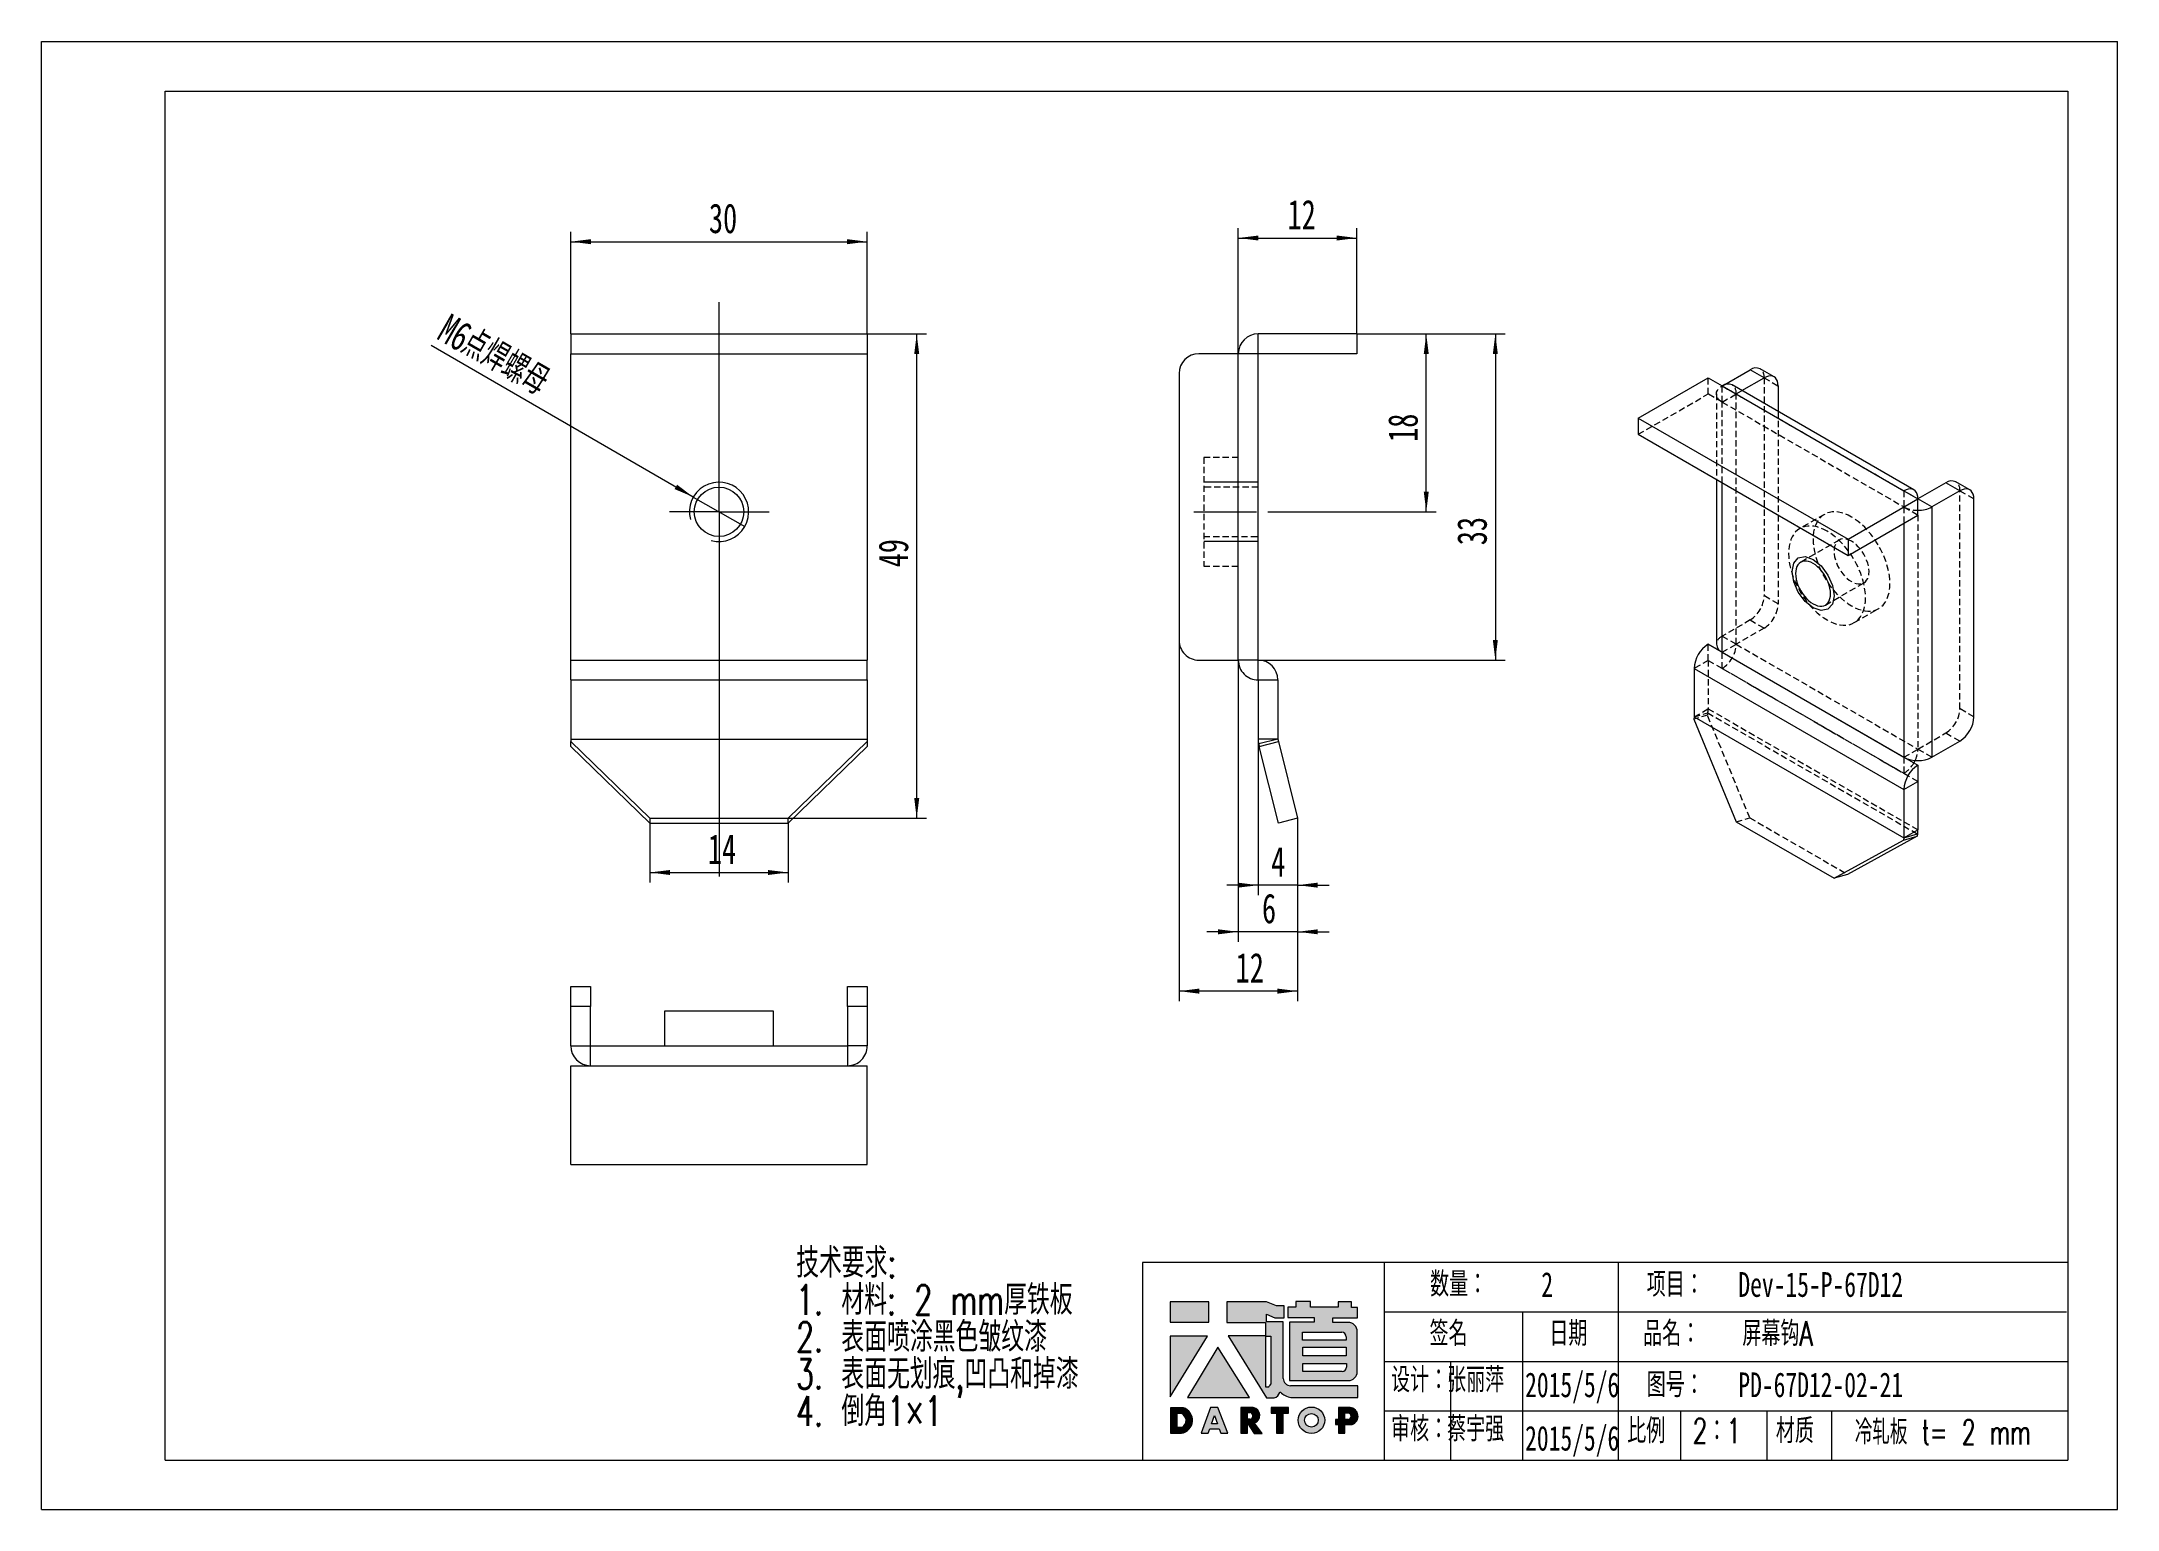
# Model space of a CAD drawing. Header units: millimetres. Extents: x 0 to 210, y 0 to 149.
import ezdxf

# ---------------------------------------------------------------- set-up
doc = ezdxf.new("R2010")
doc.units = ezdxf.units.MM
doc.header["$LTSCALE"] = 0.5
doc.linetypes.add('CENTERX2', pattern=[20.319999999999997, 12.7, -2.54, 2.54, -2.54])
doc.linetypes.add('HIDDEN', pattern=[1.905, 1.27, -0.635])
doc.layers.add('A-TITLEBLOCK', color=7, linetype='Continuous', lineweight=15)
doc.styles.add('SLDTEXTSTYLE0', font='TXT', dxfattribs={"width": 0.7, "bigfont": 'bigfont'})
doc.styles.add('SLDTEXTSTYLE1', font='TXT', dxfattribs={"width": 0.7})
doc.styles.add('SLDTEXTSTYLE2', font='TXT', dxfattribs={"width": 0.6454545454545455, "bigfont": 'bigfont'})
doc.dimstyles.new('SLDDIMSTYLE0', dxfattribs={"dimtxt": 3, "dimasz": 2.04, "dimexe": 0, "dimexo": 0.0625, "dimgap": 0.75, "dimtad": 2, "dimrnd": 1e-09, "dimzin": 12, "dimdsep": 46, "dimtxsty": 'SLDTEXTSTYLE1', "dimsah": 1, "dimcen": 0.09, "dimadec": 0, "dimazin": 3, "dimtfac": 1, "dimtofl": 0, "dimtmove": 0, "dimatfit": 3, "dimfxl": 0, "dimfrac": 2, "dimtolj": 1, "dimtzin": 12, "dimarcsym": 0})
doc.dimstyles.new('SLDDIMSTYLE1', dxfattribs={"dimtxt": 3, "dimasz": 2.04, "dimexe": 0, "dimexo": 0.0625, "dimgap": 0.75, "dimtad": 2, "dimrnd": 1e-09, "dimzin": 12, "dimdsep": 46, "dimtxsty": 'SLDTEXTSTYLE1', "dimsah": 1, "dimcen": 0.09, "dimadec": 0, "dimazin": 3, "dimtfac": 1, "dimtmove": 0, "dimatfit": 0, "dimfxl": 0, "dimfrac": 2, "dimtolj": 1, "dimtzin": 12, "dimarcsym": 0})
doc.dimstyles.new('SLDDIMSTYLE2', dxfattribs={"dimtxt": 3, "dimasz": 2.04, "dimexe": 0, "dimexo": 0.0625, "dimgap": 0.75, "dimtad": 2, "dimrnd": 1e-09, "dimzin": 12, "dimdsep": 46, "dimtxsty": 'SLDTEXTSTYLE1', "dimblk1": 'NONE', "dimsah": 1, "dimcen": 0, "dimadec": 0, "dimazin": 3, "dimtfac": 1, "dimtmove": 0, "dimatfit": 3, "dimldrblk": 'NONE', "dimfxl": 0, "dimfrac": 2, "dimtolj": 1, "dimtzin": 12, "dimarcsym": 0})

msp = doc.modelspace()

# ---------------------------------------------------------------- texts
at = {"layer": 'A-TITLEBLOCK', "char_height": 2.5, "attachment_point": 1}
for s, insert, style in [('\\M+19094\\M+197CA\\M+18146', (140.5047133509556, 24.15004776580599), 'SLDTEXTSTYLE0'), ('2', (151.7545721989348, 24.11808787927131), 'SLDTEXTSTYLE1'), ('项\\M+196DA\\M+18146', (162.4197304060644, 24.11808782106366), 'SLDTEXTSTYLE0'), ('Dev-15-P-67D12', (171.6881182420382, 24.11808787927134), 'SLDTEXTSTYLE1'), ('签\\M+196BC', (140.4461271232295, 19.15744993601274), 'SLDTEXTSTYLE0'), ('\\M+193FA\\M+18AFA', (152.5710780385207, 19.15744993601274), 'SLDTEXTSTYLE0'), ('\\M+19569\\M+196BC\\M+18146', (162.046582675791, 19.15744993601276), 'SLDTEXTSTYLE0'), ('\\M+19BA0\\M+1968B钩A', (172.0934156829388, 19.15744999422042), 'SLDTEXTSTYLE0'), ('设计\\M+18146', (136.5537332405731, 14.46966147858553), 'SLDTEXTSTYLE0'), ('张丽\\M+1E4CA', (142.22470241265, 14.46966153679319), 'SLDTEXTSTYLE0'), ('2015/5/6', (150.1154730468862, 13.96966168766745), 'SLDTEXTSTYLE1'), ('图\\M+18D86\\M+18146', (162.4197304060644, 13.96966162945979), 'SLDTEXTSTYLE0'), ('PD-67D12-02-21', (171.68464627148, 13.96966168766745), 'SLDTEXTSTYLE1'), ('审\\M+18A6A\\M+18146', (136.5537332405731, 9.502761865269978), 'SLDTEXTSTYLE0'), ('\\M+1E4EF\\M+18946强', (142.22470241265, 9.50276192347764), 'SLDTEXTSTYLE0'), ('2015/5/6', (150.1154730468863, 8.563178634040655), 'SLDTEXTSTYLE1'), ('\\M+194E4\\M+197E1', (160.4454698287293, 9.313178465936925), 'SLDTEXTSTYLE0'), ('2\\M+181461', (167.0560236587599, 9.313178524144563), 'SLDTEXTSTYLE0'), ('\\M+18DDE质', (175.4818427303991, 9.313178465936922), 'SLDTEXTSTYLE0'), ('\\M+197E2轧\\M+194C2 t= 2 mm', (183.4655046574435, 9.180359925307116), 'SLDTEXTSTYLE2')]:
    msp.add_mtext(s, dxfattribs=dict(at, insert=insert, style=style))

# ---------------------------------------------------------------- blocks, each defined once
blk = doc.blocks.new('块1')
at = {"linetype": 'Continuous'}
for color, points in [(12, [(3.864911384253101, 11.24338869249128), (3.864911384253101, 13.2805911204909), (-0.03430541103638385, 13.2805911204909), (-0.03430541103638385, 11.24338869249128)]), (12, [(-0.02385985326791573, 3.673651004401711), (3.739381434596872, 9.818017242690932), (-0.02385985326791573, 9.818017242690932)]), (12, [(7.970382133446837, 3.632722141401579), (4.782562804873742, 8.702983344207029), (1.706254387914912, 3.632722141401579)]), (8, [(11.94784898502452, 2.031856293554283), (11.94784898502452, 2.595302375570735), (10.16761439181468, 2.595302375570735), (10.16761439181468, 2.030507862020247), (10.7230615122623, 2.030507862020247), (10.7230615122623, -0.004751238172960405), (11.38809536261659, -0.004751238172960405), (11.38809536261659, 2.031856293554283)])]:
    blk.add_hatch(color=color, dxfattribs=at).paths.add_polyline_path(points, flags=0)
h = blk.add_hatch(color=12, dxfattribs=at)
edge = h.paths.add_edge_path(flags=0)
edge.add_line((9.691974998447762, 11.28031192064697), (9.691974998447762, 12.04249301475527))
edge.add_line((9.691974998447762, 12.04249301475527), (10.55254236165795, 11.67072250918039))
edge.add_line((10.55254236165795, 11.67072250918039), (11.48293003269457, 11.67072250918039))
edge.add_line((11.48293003269457, 11.67072250918039), (11.48293003269457, 12.90211811699663))
edge.add_line((11.48293003269457, 12.90211811699663), (10.71536478549415, 12.90211811699663))
edge.add_line((10.71536478549415, 12.90211811699663), (9.715248434288227, 13.29708957688752))
edge.add_line((9.715248434288227, 13.29708957688752), (5.707361186248012, 13.29708957688752))
edge.add_line((5.707361186248012, 13.29708957688752), (5.707361186248012, 11.21451639378658))
edge.add_line((5.707361186248012, 11.21451639378658), (9.606944492321302, 11.21451639378658))
edge.add_line((9.606944492321302, 11.21451639378658), (9.606944492321302, 11.17239773826479))
edge.add_line((9.606944492321302, 11.17239773826479), (9.606944492321302, 9.841337176259287))
edge.add_line((9.606944492321302, 9.841337176259287), (5.825469292186026, 9.841337176259287))
edge.add_line((5.825469292186026, 9.841337176259287), (9.714973551250784, 3.581838680902813))
edge.add_line((9.714973551250784, 3.581838680902812), (10.48517496258944, 3.581838680902812))
edge.add_arc((10.31522661732545, 4.31907379161716), 0.7565699230923236, 282.9811251691751, 345.4172256101924)
edge.add_line((11.04742357209487, 4.128585818363423), (11.04742357209485, 4.157420646706384))
edge.add_line((11.04742357209485, 4.157420646706384), (11.11534877676687, 4.157420646706384))
edge.add_arc((12.5686266559718, 5.701533391065622), 2.120448245413953, 226.7357971412295, 259.3209385163939)
edge.add_line((12.17569166934852, 3.617810075035764), (18.93436952156749, 3.617810075035741))
edge.add_line((18.93436952156749, 3.617810075035741), (18.93436952156749, 4.804945400769148))
edge.add_line((18.93436952156749, 4.804945400769148), (12.14690706102231, 4.804945400769217))
edge.add_arc((12.14690706101288, 5.544240398909942), 0.73929499814069, 180.0000000007004, 270.0000000007314, ccw=False)
edge.add_line((11.40761206287219, 5.544240398900905), (11.40761206287222, 11.28031192064697))
edge.add_line((11.40761206287222, 11.28031192064697), (9.691974998447762, 11.28031192064697))
edge = h.paths.add_edge_path(flags=0)
edge.add_line((9.854613601073483, 4.661059824254042), (9.644511849537325, 4.661059824254042))
edge.add_line((9.644511849537325, 4.661059824254042), (9.646252775885408, 9.814725483353753))
edge.add_line((9.646252775885408, 9.814725483353753), (10.14177538027511, 9.814646163856658))
edge.add_line((10.14177538027511, 9.814646163856658), (10.14177538027511, 4.956400355861728))
edge.add_arc((9.174553373631573, 5.609562428599832), 1.167107151635652, 305.6398792732127, 325.968963113898, ccw=False)
h = blk.add_hatch(color=12, dxfattribs=at)
edge = h.paths.add_edge_path(flags=0)
edge.add_line((18.92273280360576, 11.67135706519118), (18.92273280360576, 12.72971717953349))
edge.add_line((18.92273280360576, 12.72971717953349), (18.32138020505463, 12.72971717953349))
edge.add_line((18.32138020505463, 12.72971717953349), (18.32138020505463, 13.30176942750185))
edge.add_line((18.32138020505463, 13.30176942750185), (16.9468730696456, 13.30176942750185))
edge.add_line((16.9468730696456, 13.30176942750185), (16.9468730696456, 12.75831185998254))
edge.add_line((16.9468730696456, 12.75831185998254), (14.14068311369998, 12.75831185998254))
edge.add_line((14.14068311369998, 12.75831185998254), (14.14068311369998, 13.33036410794854))
edge.add_line((14.14068311369998, 13.33036410794854), (12.67097479750951, 13.33036410794854))
edge.add_line((12.67097479750951, 13.33036410794854), (12.67097479750951, 12.74772270647952))
edge.add_line((12.67097479750951, 12.74772270647952), (11.85887848785727, 12.74772270647952))
edge.add_line((11.85887848785727, 12.74772270647952), (11.85887848785727, 11.69313026847669))
edge.add_line((11.85887848785727, 11.69313026847669), (14.53880547253769, 11.69313026847669))
edge.add_line((14.53880547253769, 11.69313026847669), (14.53880547253769, 11.22669193733156))
edge.add_line((14.53880547253769, 11.22669193733156), (12.04158412272832, 11.22669193733156))
edge.add_line((12.04158412272832, 11.22669193733156), (12.04158412272832, 5.321275698636857))
edge.add_line((12.04158412272832, 5.321275698636857), (17.96993458560694, 5.321275698636857))
edge.add_arc((17.9699345856161, 6.245394446291773), 0.9241187476549413, 269.9999999994329, 359.9999999994308)
edge.add_line((18.89405333327104, 6.245394446282578), (18.89405333327107, 10.28956479136439))
edge.add_arc((17.96993458561152, 10.28956479135983), 0.9241187476595556, 2.828264897405108e-10, 90.00000000028393)
edge.add_line((17.96993458560694, 11.21368353901939), (16.40278778403414, 11.2136835390194))
edge.add_line((16.40278778403414, 11.2136835390194), (16.40278778403414, 11.67135706519118))
edge.add_line((16.40278778403414, 11.67135706519118), (18.92273280360576, 11.67135706519118))
h.paths.add_polyline_path([(13.36752857684512, 7.838400773096745), (13.36752857684512, 8.69651880479648), (17.74861544918635, 8.69651880479648), (17.74861544918635, 7.838400773096745)], flags=0)
edge = h.paths.add_edge_path(flags=0)
edge.add_line((13.33884910658065, 10.21255244531596), (17.31523554557823, 10.21255244531596))
edge.add_arc((17.31523554556227, 9.750493071507822), 0.462059373808164, -1.9737740331038367e-09, 89.99999999802071, ccw=False)
edge.add_line((17.77729491937047, 9.750493071491912), (17.77729491937047, 9.411623774518649))
edge.add_line((17.77729491937047, 9.411623774518649), (13.33884910658065, 9.411623774518649))
edge.add_line((13.33884910658065, 9.411623774518649), (13.33884910658065, 10.21255244531596))
edge = h.paths.add_edge_path(flags=0)
edge.add_line((13.36752857684512, 6.236583091226654), (13.36752857684512, 7.066106442486452))
edge.add_line((13.36752857684512, 7.066106442486452), (17.80588276197559, 7.066106442486452))
edge.add_line((17.80588276197559, 7.066106442486452), (17.80588276197559, 6.698642465049212))
edge.add_arc((17.34382338816462, 6.698642465037589), 0.4620593738109521, -89.99999999855493, 1.440412233932875e-09, ccw=False)
edge.add_line((17.34382338817628, 6.236583091226637), (13.36752857684512, 6.236583091226654))
h = blk.add_hatch(color=8, dxfattribs=at)
edge = h.paths.add_edge_path(flags=0)
edge.add_arc((0.8907678533005282, 1.318337713897282), 1.330525839164979, 278.6604405932824, 432.3203452583787)
edge.add_line((1.294841578082462, 2.586021993844982), (0.003811712337375983, 2.586021993844982))
edge.add_line((0.003811712337375983, 2.586021993844982), (0.003811712337375983, 0.002982413269962958))
edge.add_line((0.003811712337375983, 0.002982413269962854), (1.091116154509436, 0.002982413269962854))
edge = h.paths.add_edge_path(flags=0)
edge.add_line((0.6588581432642183, 2.020354965782483), (1.060432201349049, 2.020354965782483))
edge.add_arc((0.7884197118354085, 1.284309647558925), 0.7846996272015349, -65.78573481728489, 69.71773257233048, ccw=False)
edge.add_line((1.110264354720975, 0.5686494413324706), (0.6588581432642183, 0.5686494413324706))
edge.add_line((0.6588581432642183, 0.5686494413324706), (0.6588581432642183, 2.020354965782483))
h = blk.add_hatch(color=8, dxfattribs=at)
h.paths.add_polyline_path([(5.786894030310964, -0.005385794184611415), (4.792275341108183, 2.607279620361488), (4.055497001353381, 2.607279620361488), (3.107974950352449, 0.0002062307009149631), (3.805903145190165, 0.0002062307009149631), (3.970099984457549, 0.462242329487615), (4.915606226069625, 0.462242329487615), (5.083376545671149, -0.005385794184611415)], flags=0)
h.paths.add_polyline_path([(4.14914051132817, 0.9602498223888367), (4.436668235474562, 1.779461638394841), (4.734916400664313, 0.9602498223888367)], flags=0)
h = blk.add_hatch(color=8, dxfattribs=at)
edge = h.paths.add_edge_path(flags=0)
edge.add_arc((8.19065512553169, 1.799331173623158), 0.8266266239124772, 290.6073250211866, 437.2124199352527)
edge.add_line((8.373618273928104, 2.605455271817605), (7.103858969669615, 2.605455271817605))
edge.add_line((7.103858969669615, 2.605455271817605), (7.103858969669615, -0.00122152033473899))
edge.add_line((7.103858969669615, -0.001221520334738869), (7.774848620576092, -0.001221520334738869))
edge.add_line((7.774848620576092, -0.001221520334738869), (7.774848620576092, 1.032152950896504))
edge.add_line((7.774848620576092, 1.032152950896504), (8.464530322422005, -0.01054156181724575))
edge.add_line((8.464530322422005, -0.0105415618172457), (9.275343844151823, -0.0105415618172457))
edge.add_line((9.275343844151823, -0.0105415618172457), (8.481595720545107, 1.025596629005832))
edge = h.paths.add_edge_path(flags=0)
edge.add_arc((7.98797465198628, 1.760742235935877), 0.3511384235190945, -77.47302943994771, 76.71957553051169, ccw=False)
edge.add_line((8.064136280020952, 1.417963008317599), (7.768709564700494, 1.417963008317597))
edge.add_line((7.768709564700494, 1.417963008317597), (7.768709564700494, 2.102490310031068))
edge.add_line((7.768709564700494, 2.102490310031068), (8.068637197964579, 2.102490310031068))
h = blk.add_hatch(color=8, dxfattribs=at)
edge = h.paths.add_edge_path(flags=0)
edge.add_arc((14.25393495162486, 1.311476576962944), 1.338318296392606, 0, 360)
edge = h.paths.add_edge_path(flags=0)
edge.add_arc((14.25393495162486, 1.311476576962944), 0.6875414427692794, 0, 360)
h = blk.add_hatch(color=8, dxfattribs=at)
edge = h.paths.add_edge_path(flags=0)
edge.add_arc((18.08673706313665, 1.723667524713854), 0.8786258111376346, 288.8958684179252, 445.2442177897109)
edge.add_line((18.15958285641788, 2.599268350660529), (18.12117367946142, 2.599268350660529))
edge.add_line((18.12117367946142, 2.599268350660529), (16.98920506732323, 2.599268350660529))
edge.add_line((16.98920506732323, 2.599268350660529), (16.98920506732323, 1.382745149460132))
edge.add_line((16.98920506732323, 1.382745149460132), (16.68884946503463, 1.382745149460132))
edge.add_line((16.68884946503463, 1.382745149460132), (16.68884946503463, 0.8889415901437063))
edge.add_line((16.68884946503463, 0.8889415901437063), (16.9843487992099, 0.8889415901437063))
edge.add_line((16.9843487992099, 0.8889415901437063), (16.9843487992099, 0.003339351019693071))
edge.add_line((16.9843487992099, 0.003339351019693122), (17.64516777525268, 0.003339351019693122))
edge.add_line((17.64516777525268, 0.003339351019693122), (17.64516777525268, 0.8923919884871968))
edge.add_line((17.64516777525268, 0.8923919884871968), (18.37127932514415, 0.8923919884871968))
edge = h.paths.add_edge_path(flags=0)
edge.add_arc((17.90600297303263, 1.731202188104179), 0.351531887461637, -79.01085638112971, 72.55127628001378, ccw=False)
edge.add_line((17.97301303377721, 1.386116228289312), (17.63536361136639, 1.386116228289306))
edge.add_line((17.63536361136639, 1.386116228289306), (17.63536361136639, 2.066558575653326))
edge.add_line((17.63536361136639, 2.066558575653326), (18.0114105687377, 2.066558575653326))
at = {"layer": 'A-TITLEBLOCK'}
for p, q in [((3.864911384253101, 13.2805911204909), (-0.03430541103638385, 13.2805911204909)), ((-0.03430541103638385, 13.2805911204909), (-0.03430541103638385, 11.24338869249128)), ((3.864911384253101, 11.24338869249128), (3.864911384253101, 13.2805911204909)), ((9.715248434288227, 13.29708957688752), (5.707361186248012, 13.29708957688752)), ((5.707361186248012, 13.29708957688752), (5.707361186248012, 11.21451639378658)), ((10.71536478549415, 12.90211811699663), (9.715248434288227, 13.29708957688752)), ((11.48293003269457, 12.90211811699663), (10.71536478549415, 12.90211811699663)), ((11.48293003269457, 11.67072250918039), (11.48293003269457, 12.90211811699663)), ((12.67097479750951, 12.74772270647952), (11.85887848785727, 12.74772270647952)), ((11.85887848785727, 12.74772270647952), (11.85887848785727, 11.69313026847669)), ((14.14068311369998, 13.33036410794854), (12.67097479750951, 13.33036410794854)), ((12.67097479750951, 13.33036410794854), (12.67097479750951, 12.74772270647952)), ((14.14068311369998, 12.75831185998254), (14.14068311369998, 13.33036410794854)), ((16.9468730696456, 12.75831185998254), (14.14068311369998, 12.75831185998254)), ((18.32138020505463, 13.30176942750185), (16.9468730696456, 13.30176942750185)), ((16.9468730696456, 13.30176942750185), (16.9468730696456, 12.75831185998254)), ((18.32138020505463, 12.72971717953349), (18.32138020505463, 13.30176942750185)), ((18.92273280360576, 12.72971717953349), (18.32138020505463, 12.72971717953349)), ((18.92273280360576, 11.67135706519118), (18.92273280360576, 12.72971717953349)), ((-0.03430541103638385, 11.24338869249128), (3.864911384253101, 11.24338869249128)), ((5.707361186248012, 11.21451639378658), (9.606944492321302, 11.21451639378658)), ((9.606944492321302, 11.21451639378658), (9.606944492321302, 11.17239773826479)), ((9.606944492321302, 11.17239773826479), (9.606944492321302, 9.841337176259287)), ((9.691974998447762, 12.04249301475527), (10.55254236165795, 11.67072250918039)), ((9.691974998447762, 11.28031192064697), (9.691974998447762, 12.04249301475527)), ((11.40761206287222, 11.28031192064697), (9.691974998447762, 11.28031192064697)), ((10.55254236165795, 11.67072250918039), (11.48293003269457, 11.67072250918039)), ((11.40761206287222, 5.544240398900905), (11.40761206287222, 11.28031192064697)), ((11.85887848785727, 11.69313026847669), (14.53880547253769, 11.69313026847669)), ((14.53880547253769, 11.22669193733156), (12.04158412272832, 11.22669193733156)), ((12.04158412272832, 11.22669193733156), (12.04158412272832, 5.321275698636857)), ((14.53880547253769, 11.69313026847669), (14.53880547253769, 11.22669193733156)), ((16.40278778403414, 11.2136835390194), (16.40278778403414, 11.67135706519118)), ((16.40278778403414, 11.67135706519118), (18.92273280360576, 11.67135706519118)), ((17.96993458560694, 11.2136835390194), (16.40278778403414, 11.2136835390194)), ((3.739381434596872, 9.818017242690932), (-0.02385985326791573, 9.818017242690932)), ((-0.02385985326791573, 9.818017242690932), (-0.02385985326791573, 3.673651004401711)), ((-0.02385985326791573, 3.673651004401711), (3.739381434596872, 9.818017242690932)), ((4.782562804873742, 8.702983344207029), (1.706254387914912, 3.632722141401579)), ((7.970382133446837, 3.632722141401579), (4.782562804873742, 8.702983344207029)), ((9.606944492321302, 9.841337176259287), (5.825469292186026, 9.841337176259287)), ((5.825469292186026, 9.841337176259287), (9.714973551250784, 3.581838680902812)), ((9.644511849537325, 4.661059824254042), (9.646252775885408, 9.814725483353753)), ((9.646252775885408, 9.814725483353753), (10.14177538027511, 9.814646163856658)), ((10.14177538027511, 9.814646163856658), (10.14177538027511, 4.956400355861728)), ((13.33884910658065, 9.411623774518649), (13.33884910658065, 10.21255244531596)), ((13.33884910658065, 10.21255244531596), (17.31523554557823, 10.21255244531596)), ((17.77729491937047, 9.411623774518649), (13.33884910658065, 9.411623774518649)), ((13.36752857684512, 7.838400773096745), (13.36752857684512, 8.69651880479648)), ((13.36752857684512, 8.69651880479648), (17.74861544918635, 8.69651880479648)), ((17.74861544918635, 8.69651880479648), (17.74861544918635, 7.838400773096745)), ((17.77729491937047, 9.750493071491912), (17.77729491937047, 9.411623774518649)), ((18.89405333327107, 6.245394446282578), (18.89405333327107, 10.28956479136439)), ((17.74861544918635, 7.838400773096745), (13.36752857684512, 7.838400773096745)), ((13.36752857684512, 6.236583091226654), (13.36752857684512, 7.066106442486452)), ((13.36752857684512, 7.066106442486452), (17.80588276197559, 7.066106442486452)), ((17.80588276197559, 7.066106442486452), (17.80588276197559, 6.698642465049212)), ((9.854613601073483, 4.661059824254042), (9.644511849537325, 4.661059824254042)), ((12.04158412272832, 5.321275698636857), (17.96993458560694, 5.321275698636857)), ((18.93436952156749, 4.804945400769148), (12.14690706102231, 4.804945400769217)), ((17.34382338817628, 6.236583091226654), (13.36752857684512, 6.236583091226654)), ((18.93436952156749, 3.617810075035741), (18.93436952156749, 4.804945400769148)), ((1.294841578082462, 2.586021993844982), (0.003811712337375983, 2.586021993844982)), ((0.003811712337375983, 2.586021993844982), (0.003811712337375983, 0.002982413269962854)), ((1.706254387914912, 3.632722141401579), (7.970382133446837, 3.632722141401579)), ((4.055497001353381, 2.607279620361488), (3.107974950352449, 0.0002062307009149631)), ((4.792275341108183, 2.607279620361488), (4.055497001353381, 2.607279620361488)), ((5.786894030310964, -0.005385794184611415), (4.792275341108183, 2.607279620361488)), ((8.373618273928104, 2.605455271817605), (7.103858969669615, 2.605455271817605)), ((7.103858969669615, 2.605455271817605), (7.103858969669615, -0.001221520334738869)), ((7.768709564700494, 1.417963008317597), (7.768709564700494, 2.102490310031068)), ((7.768709564700494, 2.102490310031068), (8.068637197964579, 2.102490310031068)), ((9.714973551250784, 3.581838680902812), (10.48517496258944, 3.581838680902812)), ((11.94784898502452, 2.595302375570735), (10.16761439181468, 2.595302375570735)), ((10.16761439181468, 2.595302375570735), (10.16761439181468, 2.030507862020247)), ((11.04742357209485, 4.12858581836343), (11.04742357209485, 4.157420646706384)), ((11.04742357209485, 4.157420646706384), (11.11534877676687, 4.157420646706384)), ((11.94784898502452, 2.031856293554283), (11.94784898502452, 2.595302375570735)), ((12.17569166934851, 3.617810075035741), (18.93436952156749, 3.617810075035741)), ((18.12117367946142, 2.599268350660529), (16.98920506732323, 2.599268350660529)), ((16.98920506732323, 2.599268350660529), (16.98920506732323, 1.382745149460132)), ((18.15958285641788, 2.599268350660529), (18.12117367946142, 2.599268350660529)), ((0.003811712337375983, 0.002982413269962854), (1.091116154509436, 0.002982413269962854)), ((0.6588581432642183, 0.5686494413324706), (0.6588581432642183, 2.020354965782483)), ((0.6588581432642183, 2.020354965782483), (1.060432201349049, 2.020354965782483)), ((1.110264354720975, 0.5686494413324706), (0.6588581432642183, 0.5686494413324706)), ((3.107974950352449, 0.0002062307009149631), (3.805903145190165, 0.0002062307009149631)), ((3.805903145190165, 0.0002062307009149631), (3.970099984457549, 0.462242329487615)), ((3.970099984457549, 0.462242329487615), (4.915606226069625, 0.462242329487615)), ((4.14914051132817, 0.9602498223888367), (4.436668235474562, 1.779461638394841)), ((4.734916400664313, 0.9602498223888367), (4.14914051132817, 0.9602498223888367)), ((4.436668235474562, 1.779461638394841), (4.734916400664313, 0.9602498223888367)), ((4.915606226069625, 0.462242329487615), (5.083376545671149, -0.005385794184611415)), ((8.064136280020952, 1.417963008317597), (7.768709564700494, 1.417963008317597)), ((7.774848620576092, -0.001221520334738869), (7.774848620576092, 1.032152950896504)), ((7.774848620576092, 1.032152950896504), (8.464530322422005, -0.0105415618172457)), ((9.275343844151823, -0.0105415618172457), (8.481595720545107, 1.025596629005832)), ((10.16761439181468, 2.030507862020247), (10.7230615122623, 2.030507862020247)), ((10.7230615122623, 2.030507862020247), (10.7230615122623, -0.004751238172960405)), ((11.38809536261659, -0.004751238172960405), (11.38809536261659, 2.031856293554283)), ((11.38809536261659, 2.031856293554283), (11.94784898502452, 2.031856293554283)), ((16.98920506732323, 1.382745149460132), (16.68884946503463, 1.382745149460132)), ((16.68884946503463, 1.382745149460132), (16.68884946503463, 0.8889415901437063)), ((16.68884946503463, 0.8889415901437063), (16.9843487992099, 0.8889415901437063)), ((16.9843487992099, 0.8889415901437063), (16.9843487992099, 0.003339351019693122)), ((16.9843487992099, 0.003339351019693122), (17.64516777525268, 0.003339351019693122)), ((17.63536361136639, 1.386116228289306), (17.63536361136639, 2.066558575653326)), ((17.63536361136639, 2.066558575653326), (18.0114105687377, 2.066558575653326)), ((17.97301303377721, 1.386116228289306), (17.63536361136639, 1.386116228289306)), ((17.64516777525268, 0.003339351019693122), (17.64516777525268, 0.8923919884871968)), ((17.64516777525268, 0.8923919884871968), (18.37127932514415, 0.8923919884871968)), ((5.083376545671149, -0.005385794184611415), (5.786894030310964, -0.005385794184611415)), ((7.103858969669615, -0.001221520334738869), (7.774848620576092, -0.001221520334738869)), ((8.464530322422005, -0.0105415618172457), (9.275343844151823, -0.0105415618172457)), ((10.7230615122623, -0.004751238172960405), (11.38809536261659, -0.004751238172960405))]:
    blk.add_line(p, q, dxfattribs=at)
for radius in [1.338318296392606, 0.6875414427692803]:
    blk.add_circle((14.25393495162486, 1.311476576962944), radius, dxfattribs=at)
for centre, radius, start, end in [((17.96993458561152, 10.28956479135983), 0.9241187476595645, 2.828264897405108e-10, 90.00000000028393), ((17.31523554556227, 9.750493071507822), 0.4620593738081915, 359.9999999980279, 89.99999999802154), ((17.34382338816462, 6.698642465037589), 0.4620593738109697, 270.0000000014467, 1.44122564053541e-09), ((9.174553373631573, 5.609562428599832), 1.167107151635653, 305.6398792732136, 325.9689631138988), ((12.14690706101288, 5.544240398909942), 0.7392949981407249, 180.0000000007012, 270.0000000007323), ((17.9699345856161, 6.245394446291773), 0.9241187476549655, 269.9999999994329, 359.9999999994308), ((0.8907678533005282, 1.318337713897282), 1.330525839164982, 278.6604405932824, 72.32034525837781), ((7.98797465198628, 1.760742235935877), 0.3511384235190965, 282.5269705600539, 76.71957553051254), ((8.19065512553169, 1.799331173623158), 0.8266266239124779, 290.6073250211866, 77.21241993525202), ((10.31522661732545, 4.31907379161716), 0.7565699230923493, 282.9811251691751, 345.4172256101924), ((12.5686266559718, 5.701533391065622), 2.120448245413977, 226.7357971412295, 259.3209385163939), ((18.08673706313665, 1.723667524713854), 0.8786258111376386, 288.8958684179252, 85.24421778971008), ((0.7884197118354085, 1.284309647558925), 0.7846996272015353, 294.2142651827166, 69.71773257233134), ((17.90600297303263, 1.731202188104179), 0.3515318874616424, 280.9891436188718, 72.55127628001459)]:
    blk.add_arc(centre, radius, start, end, dxfattribs=at)
blk = doc.blocks.new('SW_NOTE_0')
at = {"layer": 'A-TITLEBLOCK', "color": 0, "char_height": 3, "attachment_point": 1, "style": 'SLDTEXTSTYLE0'}
for s, insert in [('\\M+18B5A术\\M+19776\\M+18B81:', (0, 3.867203219315895)), ('1. \\M+18DDE\\M+197BF: 2 mm\\M+18CFA铁\\M+194C2', (0, 0.1172033031349266)), ('2. \\M+1955C\\M+196CA喷涂\\M+1FC4B\\M+19046皱纹\\M+18EBD', (0, -3.632796613046042)), ('3. \\M+1955C\\M+196CA\\M+19DD9划\\M+18DAD,\\M+1899A\\M+193CA\\M+19861\\M+19D7B\\M+18EBD', (0, -7.38279652922701)), ('4. \\M+1937C\\M+18A701\\M+1817E1', (0, -11.13279644540798))]:
    blk.add_mtext(s, dxfattribs=dict(at, insert=insert))
blk = doc.blocks.new('_D')
at = {"layer": 'A-TITLEBLOCK'}
for p, q in [((121.1052843176097, 117.0300792413537), (121.1052843176097, 129.7291534742687)), ((121.1052843176097, 128.7291534742687), (133.1052843176097, 128.7291534742687)), ((133.1052843176097, 119.0300792413537), (133.1052843176097, 129.7291534742687))]:
    blk.add_line(p, q, dxfattribs=at)
for points in [[(121.1052843176097, 128.7291534742687), (123.1452843176097, 128.4751534742687), (123.1452843176097, 128.9831534742687)], [(133.1052843176097, 128.7291534742687), (131.0652843176097, 128.9831534742687), (131.0652843176097, 128.4751534742687)]]:
    blk.add_solid(points, dxfattribs=at)
at = {"layer": 'A-TITLEBLOCK', "insert": (126.0854826779418, 132.5963567517923), "char_height": 3, "attachment_point": 1, "style": 'SLDTEXTSTYLE1'}
blk.add_mtext('12', dxfattribs=at)
blk = doc.blocks.new('_D_1')
at = {"layer": 'A-TITLEBLOCK'}
for p, q in [((133.1052843176097, 119.0300792413537), (141.1167063643646, 119.0300792413537)), ((140.1167063643646, 101.0300792413537), (140.1167063643646, 119.0300792413537)), ((124.1052843176097, 101.0300792413537), (141.1167063643646, 101.0300792413537))]:
    blk.add_line(p, q, dxfattribs=at)
for points in [[(140.1167063643646, 119.0300792413537), (139.8627063643646, 116.9900792413537), (140.3707063643646, 116.9900792413537)], [(140.1167063643646, 101.0300792413537), (140.3707063643646, 103.0700792413537), (139.8627063643646, 103.0700792413537)]]:
    blk.add_solid(points, dxfattribs=at)
at = {"layer": 'A-TITLEBLOCK', "insert": (136.2495030868411, 108.1052161218199), "char_height": 3, "attachment_point": 1, "rotation": 90, "style": 'SLDTEXTSTYLE1'}
blk.add_mtext('18', dxfattribs=at)
blk = doc.blocks.new('_D_2')
at = {"layer": 'A-TITLEBLOCK'}
for p, q in [((133.1052843176097, 119.0300792413537), (148.1052843176097, 119.0300792413537)), ((147.1052843176097, 119.0300792413537), (147.1052843176097, 86.03007924135368)), ((123.1052843176097, 86.03007924135368), (148.1052843176097, 86.03007924135368))]:
    blk.add_line(p, q, dxfattribs=at)
for points in [[(147.1052843176097, 119.0300792413537), (146.8512843176098, 116.9900792413537), (147.3592843176097, 116.9900792413537)], [(147.1052843176097, 86.03007924135368), (147.3592843176097, 88.07007924135368), (146.8512843176098, 88.07007924135368)]]:
    blk.add_solid(points, dxfattribs=at)
at = {"layer": 'A-TITLEBLOCK', "insert": (143.2380810400862, 97.65434278869911), "char_height": 3, "attachment_point": 1, "rotation": 90.00000000000041, "style": 'SLDTEXTSTYLE1'}
blk.add_mtext('33', dxfattribs=at)
blk = doc.blocks.new('_D_3')
at = {"layer": 'A-TITLEBLOCK'}
for p, q in [((123.1062843176097, 78.030079492589), (123.106668898752, 62.26225275592915)), ((127.1062843179004, 70.03007949142635), (127.1064737747108, 62.26235031214625)), ((123.1066445085079, 63.26225275563171), (119.9316445094523, 63.26217531660687)), ((127.1064493844667, 63.26235031184881), (123.1066445085079, 63.26225275563171)), ((127.1064493844667, 63.26235031184881), (130.2814493835224, 63.26242775087365))]:
    blk.add_line(p, q, dxfattribs=at)
for points in [[(123.1066445085079, 63.26225275563171), (121.0666383139927, 63.51620299945832), (121.0666507042367, 63.00820299960941)], [(127.1064493844667, 63.26235031184881), (129.1464555789819, 63.0084000680222), (129.1464431887379, 63.51640006787111)]]:
    blk.add_solid(points, dxfattribs=at)
at = {"layer": 'A-TITLEBLOCK', "insert": (124.422894348814, 67.12948813796038), "char_height": 3, "attachment_point": 1, "rotation": 0.0013974580456000848, "style": 'SLDTEXTSTYLE1'}
blk.add_mtext('4', dxfattribs=at)
blk = doc.blocks.new('_D_4')
at = {"layer": 'A-TITLEBLOCK'}
for p, q in [((121.1052843176097, 86.03007924135368), (121.1052843176097, 57.54500824135369)), ((127.1062843179004, 70.03007949142635), (127.1062843179004, 57.54500824135369)), ((121.1052843176097, 58.54500824135369), (117.9302843176097, 58.54500824135369)), ((127.1062843179004, 58.54500824135369), (121.1052843176097, 58.54500824135369)), ((127.1062843179004, 58.54500824135369), (130.2812843179004, 58.54500824135369))]:
    blk.add_line(p, q, dxfattribs=at)
for points in [[(121.1052843176097, 58.54500824135369), (119.0652843176097, 58.79900824135369), (119.0652843176097, 58.29100824135369)], [(127.1062843179004, 58.54500824135369), (129.1462843179004, 58.29100824135369), (129.1462843179004, 58.79900824135369)]]:
    blk.add_solid(points, dxfattribs=at)
at = {"layer": 'A-TITLEBLOCK', "insert": (123.5015285435122, 62.41221151887726), "char_height": 3, "attachment_point": 1, "style": 'SLDTEXTSTYLE1'}
blk.add_mtext('6', dxfattribs=at)
blk = doc.blocks.new('_D_5')
at = {"layer": 'A-TITLEBLOCK'}
for p, q in [((115.1052843176097, 88.03007924135369), (115.1052843176097, 51.54500824135368)), ((127.1062843179004, 70.03007949142635), (127.1062843179004, 51.54500824135368)), ((127.1062843179004, 52.54500824135368), (115.1052843176097, 52.54500824135368))]:
    blk.add_line(p, q, dxfattribs=at)
for points in [[(115.1052843176097, 52.54500824135368), (117.1452843176097, 52.29100824135369), (117.1452843176097, 52.79900824135368)], [(127.1062843179004, 52.54500824135368), (125.0662843179004, 52.79900824135368), (125.0662843179004, 52.29100824135369)]]:
    blk.add_solid(points, dxfattribs=at)
at = {"layer": 'A-TITLEBLOCK', "insert": (120.8341006736248, 56.41221151887723), "char_height": 3, "attachment_point": 1, "style": 'SLDTEXTSTYLE1'}
blk.add_mtext('12', dxfattribs=at)
blk = doc.blocks.new('_D_6')
at = {"layer": 'A-TITLEBLOCK'}
for p, q in [((53.57249179049434, 119.0300792413537), (53.57249179049433, 129.3573558790518)), ((53.57249179049433, 128.3573558790518), (83.57249179049433, 128.3573558790518)), ((83.57249179049434, 119.0300792413537), (83.57249179049433, 129.3573558790518))]:
    blk.add_line(p, q, dxfattribs=at)
for points in [[(53.57249179049433, 128.3573558790518), (55.61249179049433, 128.1033558790518), (55.61249179049433, 128.6113558790518)], [(83.57249179049433, 128.3573558790518), (81.53249179049432, 128.6113558790518), (81.53249179049432, 128.1033558790518)]]:
    blk.add_solid(points, dxfattribs=at)
at = {"layer": 'A-TITLEBLOCK', "insert": (67.5533801249387, 132.2245591565753), "char_height": 3, "attachment_point": 1, "style": 'SLDTEXTSTYLE1'}
blk.add_mtext('30', dxfattribs=at)
blk = doc.blocks.new('_D_7')
at = {"layer": 'A-TITLEBLOCK'}
for p, q in [((61.57249179049436, 69.5450082413537), (61.57249179049436, 63.5450082413537)), ((75.57249179049433, 69.5450082413537), (75.57249179049433, 63.5450082413537)), ((61.57249179049436, 64.5450082413537), (75.57249179049433, 64.5450082413537))]:
    blk.add_line(p, q, dxfattribs=at)
for points in [[(61.57249179049436, 64.5450082413537), (63.61249179049436, 64.2910082413537), (63.61249179049436, 64.7990082413537)], [(75.57249179049433, 64.5450082413537), (73.53249179049432, 64.7990082413537), (73.53249179049432, 64.2910082413537)]]:
    blk.add_solid(points, dxfattribs=at)
at = {"layer": 'A-TITLEBLOCK', "insert": (67.44725371475607, 68.41221151887726), "char_height": 3, "attachment_point": 1, "style": 'SLDTEXTSTYLE1'}
blk.add_mtext('14', dxfattribs=at)
blk = doc.blocks.new('_D_8')
at = {"layer": 'A-TITLEBLOCK'}
for p, q in [((83.57249179049434, 119.0300792413537), (89.57249179049442, 119.0300792413537)), ((88.57249179049442, 70.03007949142635), (88.57249179049442, 119.0300792413537)), ((75.57249179049431, 70.03007949142635), (89.57249179049442, 70.03007949142635))]:
    blk.add_line(p, q, dxfattribs=at)
for points in [[(88.57249179049442, 119.0300792413537), (88.31849179049442, 116.9900792413537), (88.82649179049443, 116.9900792413537)], [(88.57249179049442, 70.03007949142635), (88.82649179049443, 72.07007949142636), (88.31849179049442, 72.07007949142636)]]:
    blk.add_solid(points, dxfattribs=at)
at = {"layer": 'A-TITLEBLOCK', "insert": (84.7052885129709, 95.41721926049473), "char_height": 3, "attachment_point": 1, "rotation": 90, "style": 'SLDTEXTSTYLE1'}
blk.add_mtext('49', dxfattribs=at)
blk = doc.blocks.new('_D_9')
at = {"layer": 'A-TITLEBLOCK'}
for q in [(39.45708329186998, 117.8398681756001), (71.17056800184768, 99.53007924135372)]:
    blk.add_line((65.97441557914105, 102.5300792413537), q, dxfattribs=at)
blk.add_solid([(65.97441557914105, 102.5300792413537), (64.33472375542078, 103.7700496939149), (64.08072375542079, 103.3301087887924)], dxfattribs=at)
at = {"layer": 'A-TITLEBLOCK', "char_height": 3, "attachment_point": 1, "rotation": 329.9999999999999}
for s, insert, style in [('M', (41.38851191470508, 121.1852006815433), 'SLDTEXTSTYLE1'), ('6', (42.60094743677227, 120.4852007065028), 'SLDTEXTSTYLE1'), ('\\M+1935F焊\\M+19786\\M+195EA', (43.73760566309629, 119.828950773558), 'SLDTEXTSTYLE0')]:
    blk.add_mtext(s, dxfattribs=dict(at, insert=insert, style=style))
blk = doc.blocks.new('_NONE')
blk = doc.blocks.new('SW_CENTERMARKSYMBOL_0')
at = {"layer": 'A-TITLEBLOCK', "color": 0}
for p, q in [((0, 2.500000000000002), (0, 21.2045991271617)), ((0, 0), (0, 2.500000000000002)), ((-2.500000000000002, 0), (-4.99999999999999, 0)), ((0, 0), (-2.500000000000002, 0)), ((0, 0), (0, -2.500000000000002)), ((0, 0), (2.500000000000002, 0)), ((2.500000000000002, 0), (5.059637562142921, 0)), ((0, -2.500000000000002), (0, -36.89280747281619))]:
    blk.add_line(p, q, dxfattribs=at)

# ---------------------------------------------------------------- dimensions: what is measured, and where the dimension line sits
at = {"layer": 'A-TITLEBLOCK'}
for base, p1, p2, dimstyle, picture, middle in [((133.1052843176097, 128.7291534742687), (121.1052843176097, 117.0300792413537), (133.1052843176097, 119.0300792413537), 'SLDDIMSTYLE0', '_D', (127.4021493974455, 128.7291534742687)), ((83.57249179049433, 128.3573558790517), (53.57249179049434, 119.0300792413537), (83.57249179049434, 119.0300792413537), 'SLDDIMSTYLE0', '_D_6', (68.87004684444238, 128.3573558790517)), ((115.1052843176097, 52.54500824135368), (127.1062843179004, 70.03007949142635), (115.1052843176097, 88.03007924135369), 'SLDDIMSTYLE0', '_D_5', (122.1507673931285, 52.54500824135368)), ((121.1052843176097, 58.5450082413537), (127.1062843179004, 70.03007949142635), (121.1052843176097, 86.03007924135368), 'SLDDIMSTYLE1', '_D_4', (124.1577785346646, 58.5450082413537)), ((75.57249179049433, 64.5450082413537), (61.57249179049436, 69.5450082413537), (75.57249179049433, 69.5450082413537), 'SLDDIMSTYLE0', '_D_7', (68.76392043425977, 64.5450082413537))]:
    dim = msp.add_linear_dim(base=base, p1=p1, p2=p2, dimstyle=dimstyle, dxfattribs=at)
    dim.commit()
    dim.dimension.update_dxf_attribs({"geometry": picture, "text_midpoint": middle, "dimtype": 160})
dim = msp.add_diameter_dim_2p(p1=(71.17056800184767, 99.5300792413537), p2=(65.97441557914105, 102.5300792413537), text='M<>点焊螺母', dimstyle='SLDDIMSTYLE2', override={"dimpost": '<>'}, dxfattribs=at)
dim.commit()
dim.dimension.update_dxf_attribs({"geometry": '_D_9', "text_midpoint": (45.12155841979355, 114.569489822427), "dimtype": 163})
for base, p1, p2, angle, dimstyle, picture, middle in [((88.57249179049442, 119.0300792413537), (75.57249179049431, 70.03007949142635), (83.57249179049434, 119.0300792413537), 90.0000000000002, 'SLDDIMSTYLE0', '_D_8', (88.57249179049442, 96.73180261139903)), ((147.1052843176097, 86.03007924135368), (133.1052843176097, 119.0300792413537), (123.1052843176097, 86.03007924135368), 90.0000000000002, 'SLDDIMSTYLE0', '_D_2', (147.1052843176097, 98.97100950820284)), ((140.1167063643646, 119.0300792413537), (124.1052843176097, 101.0300792413537), (133.1052843176097, 119.0300792413537), 90.0000000000002, 'SLDDIMSTYLE0', '_D_1', (140.1167063643646, 109.4197994727242)), ((123.1066445085079, 63.26225275563172), (127.1062843179004, 70.03007949142635), (123.1062843176097, 78.030079492589), 0.001397458045299136, 'SLDDIMSTYLE1', '_D_3', (125.0813220304017, 63.26230091849841))]:
    dim = msp.add_linear_dim(base=base, p1=p1, p2=p2, angle=angle, dimstyle=dimstyle, dxfattribs=at)
    dim.commit()
    dim.dimension.update_dxf_attribs({"geometry": picture, "text_midpoint": middle, "dimtype": 160})

# ---------------------------------------------------------------- linework, layer by layer
at = {"color": 7, "linetype": 'Continuous', "lineweight": 15}
for p, q in [((53.5724921257705, 119.0300775349576), (53.5724921257705, 117.0300809324223)), ((53.5724921257705, 119.0300775349576), (83.57249145521826, 119.0300775349576)), ((83.57249145521826, 119.0300775349576), (83.57249145521826, 117.0300809324223)), ((133.1052844219178, 119.0300775349576), (123.1052844126046, 119.0300775349576)), ((123.1052844126046, 117.0300809324223), (123.1052844126046, 119.0300775349576)), ((133.1052844219178, 119.0300775349576), (133.1052844219178, 117.0300809324223)), ((53.5724921257705, 117.0300809324223), (83.57249145521826, 117.0300809324223)), ((53.5724921257705, 86.03007957641667), (53.5724921257705, 117.0300809324223)), ((83.57249145521826, 117.0300809324223), (83.57249145521826, 86.03007957641667)), ((121.1052843176097, 117.0300809324223), (117.1052841276199, 117.0300809324223)), ((121.1052843176097, 86.03007957641667), (121.1052843176097, 117.0300809324223)), ((123.1052844126046, 117.0300809324223), (121.1052843176097, 117.0300809324223)), ((123.1052844126046, 86.03007957641667), (123.1052844126046, 117.0300809324223)), ((133.1052844219178, 117.0300809324223), (123.1052844126046, 117.0300809324223)), ((175.2971746403648, 114.6847675981372), (173.8829615047285, 115.5011754636099)), ((115.1052842654556, 115.0300806045968), (115.1052842654556, 88.03007897291964)), ((161.5693342925186, 110.5039733261645), (168.6404021109696, 114.5860138890797)), ((168.6404021109696, 114.5860138890797), (170.0546152466058, 113.769606023607)), ((170.0546152466058, 113.769606023607), (188.4393919367776, 103.156300350934)), ((170.0801109721583, 113.7840612740218), (172.8830429996035, 115.4021594912769)), ((189.4393107300158, 103.2553164895912), (171.0545340398441, 113.8686221622642)), ((172.0547778659561, 113.2911964763278), (174.2972561352397, 114.5857516258041)), ((174.2972561352397, 114.5857516258041), (172.8830429996035, 115.4021594912769)), ((175.7114696001483, 113.7690777899073), (175.7114696001483, 111.1802309275298)), ((161.5693342925186, 110.5039733261645), (182.7825372539629, 98.25785192254598)), ((161.5693342925186, 110.5039733261645), (161.5693342925186, 108.8708944765616)), ((161.5693342925186, 108.8708944765616), (182.7825372539629, 96.62477307294311)), ((169.4688290407708, 104.3106121165514), (169.4688290407708, 87.64016895386948)), ((170.0546152466058, 86.82376089831187), (170.0546152466058, 103.9724439640142)), ((188.4393919367776, 103.156300350934), (189.8536050724139, 102.3398924854612)), ((192.6820328254115, 103.9724459531311), (189.8536055663222, 102.3396296519311)), ((194.0962459610478, 103.1560380876584), (191.2678187019585, 101.5232217864583)), ((194.0962459610478, 103.1560380876584), (192.6820328254115, 103.9724459531311)), ((195.0961644661728, 103.2550540599914), (193.6819513305365, 104.0714619254642)), ((182.7825372539629, 98.25785192254598), (189.8536050724139, 102.3398924854612)), ((189.8536050724139, 100.7068136358583), (189.8536050724139, 102.3398924854612)), ((191.2678187019585, 101.5232217864583), (189.8536055663222, 102.3396296519311)), ((191.2678187019585, 101.5232217864583), (191.2678187019585, 76.21045551076611)), ((195.5104594259563, 80.29276099851528), (195.5104594259563, 102.3393642517615)), ((182.7825372539629, 96.62477307294311), (189.8536050724139, 100.7068136358583)), ((188.4393919367776, 99.89040425096279), (188.4393919367776, 76.21045522563888)), ((182.7825372539629, 98.25785192254598), (182.7825372539629, 96.62477307294311)), ((168.6404021109696, 87.64016876378466), (168.6396949988041, 87.63976055662049)), ((168.6396949988041, 87.63976055662049), (189.8528979602484, 75.39363915300193)), ((170.0546152466058, 86.82376089831187), (168.6404021109696, 87.64016876378466)), ((170.0546152466058, 86.82376089831187), (188.4393919367776, 76.21045522563888)), ((53.5724921257705, 86.03007957641667), (83.57249145521826, 86.03007957641667)), ((53.5724921257705, 84.03007924859112), (53.5724921257705, 86.03007957641667)), ((53.5724921257705, 84.03007924859112), (83.57249145521826, 84.03007924859112)), ((53.5724921257705, 84.03007924859112), (53.5724921257705, 78.03007948747536)), ((83.57249145521826, 84.03007924859112), (83.57249145521826, 86.03007957641667)), ((83.57249145521826, 84.03007924859112), (83.57249145521826, 78.03007948747536)), ((117.1052841276199, 86.03007957641667), (121.1052843176097, 86.03007957641667)), ((123.1052844126046, 86.03007957641667), (121.1052843176097, 86.03007957641667)), ((123.1052844126046, 84.03007924859112), (123.1052844126046, 86.03007957641667)), ((123.1052844126046, 86.03007957641667), (123.1062844202191, 86.03007957641667)), ((123.1052844126046, 84.03007924859112), (123.1062844202191, 84.03007924859112)), ((123.1062844202191, 84.03007924859112), (123.1062844202191, 86.03007957641667)), ((123.1062844202191, 84.03007924859112), (125.1062842823834, 84.03007924859112)), ((123.1062844202191, 84.03007924859112), (123.1062844202191, 78.03007948747536)), ((125.1062842823834, 84.03007924859112), (125.1062842823834, 78.03007948747536)), ((167.2254815338956, 85.19027060960845), (188.4386844953399, 72.94414920598989)), ((167.2254815338956, 85.19027060960845), (167.2254815338956, 80.29102593335267)), ((167.2254815338956, 80.29102593335267), (167.1832566478605, 80.07161109119149)), ((167.1832566478605, 80.07161109119149), (171.4681219286211, 69.6766589927966)), ((167.2254815338956, 80.29102593335267), (188.4386844953399, 68.04490452973413)), ((53.5724921257705, 78.03007948747536), (53.5724921257705, 77.79121949239625)), ((53.5724921257705, 78.03007948747536), (83.57249145521826, 78.03007948747536)), ((53.5724921257705, 77.79121949239625), (61.57249157442754, 70.03007928211873)), ((53.5724921257705, 77.30614824755749), (53.5724921257705, 77.79121949239625)), ((75.57249200656122, 70.03007928211873), (83.57249145521826, 77.79121949239625)), ((83.57249145521826, 78.03007948747536), (83.57249145521826, 77.79121949239625)), ((83.57249145521826, 77.79121949239625), (83.57249145521826, 77.30614824755749)), ((125.1062842823834, 78.03007948747536), (123.1062844202191, 78.03007948747536)), ((125.1062842823834, 78.03007948747536), (123.1659994267196, 77.54500824445559)), ((123.2257144332201, 77.30614824755749), (125.1659992888838, 77.79121949239625)), ((125.1062842823834, 78.03007948747536), (125.1659992888838, 77.79121949239625)), ((125.1659992888838, 77.79121949239625), (127.1062841445476, 70.03007928211873)), ((191.2678187019585, 76.21045551076611), (194.0962459610478, 77.84327181196612)), ((61.57249157442754, 69.54500783537215), (53.5724921257705, 77.30614824755749)), ((83.57249145521826, 77.30614824755749), (75.57249200656122, 69.54500783537215)), ((123.1659994267196, 77.54500824445559), (123.2257144332201, 77.30614824755749)), ((125.1659992888838, 69.54500783537215), (123.2257144332201, 77.30614824755749)), ((188.4393919367776, 76.21045522563888), (189.8536050724139, 75.39404736016611)), ((189.4394732670322, 75.6331205253233), (189.5708352597297, 75.88388574979496)), ((188.4386844953399, 72.94414920598989), (189.8528979602484, 73.76055726154748)), ((189.8536050724139, 75.39404736016611), (189.8528979602484, 75.39363915300193)), ((189.8528979602484, 75.39363915300193), (189.8528979602484, 73.76055726154748)), ((189.8536050724139, 73.76096546871166), (189.8528979602484, 73.76055726154748)), ((189.8528979602484, 73.76055726154748), (189.8528979602484, 68.86131258529173)), ((189.8536050724139, 75.39404736016611), (189.8536050724139, 73.76096546871166)), ((188.4386844953399, 72.94414920598989), (188.4386844953399, 68.04490452973413)), ((61.57249157442754, 70.03007928211873), (75.57249200656122, 70.03007928211873)), ((61.57249157442754, 70.03007928211873), (61.57249157442754, 69.54500783537215)), ((61.57249157442754, 69.54500783537215), (75.57249200656122, 69.54500783537215)), ((75.57249200656122, 69.54500783537215), (75.57249200656122, 70.03007928211873)), ((127.1062841445476, 70.03007928211873), (125.1659992888838, 69.54500783537215)), ((171.4681219286211, 69.6766589927966), (181.3676171707974, 63.96180203363888)), ((181.3676171707974, 63.96180203363888), (188.3964596093048, 67.82548968757293)), ((189.7684481881782, 68.22144136719518), (182.7396057496708, 64.35775354839515)), ((188.3964596093048, 67.82548968757293), (189.7684481881782, 68.22144136719518)), ((188.4386844953399, 68.04490452973413), (188.3964596093048, 67.82548968757293)), ((188.4386844953399, 68.04490452973413), (189.8528979602484, 68.86131258529173)), ((188.4386844953399, 68.04490452973413), (189.8106730742133, 68.44085621084166)), ((189.8106730742133, 68.44085621084166), (189.7684481881782, 68.22144136719518)), ((182.7396057496708, 64.35775354839515), (181.3676171707974, 63.96180203363888)), ((53.5724921257705, 53.00222510125362), (55.57249152227347, 53.00222510125362)), ((53.5724921257705, 51.00222523908936), (53.5724921257705, 53.00222510125362)), ((55.57249152227347, 53.00222510125362), (55.57249152227347, 51.00222523908936)), ((81.57249205871528, 53.00222510125362), (83.57249145521826, 53.00222510125362)), ((81.57249205871528, 51.00222523908936), (81.57249205871528, 53.00222510125362)), ((83.57249145521826, 53.00222510125362), (83.57249145521826, 51.00222523908936)), ((55.57249152227347, 51.00222523908936), (53.5724921257705, 51.00222523908936)), ((53.5724921257705, 47.00222504909955), (53.5724921257705, 51.00222523908936)), ((55.57249152227347, 47.00222504909956), (55.57249152227347, 51.00222523908936)), ((63.0724918202967, 50.50222515713298), (63.0724918202967, 47.00222504909956)), ((68.57249179049438, 50.50222515713298), (63.0724918202967, 50.50222515713298)), ((74.07249176069206, 50.50222515713298), (68.57249179049438, 50.50222515713298)), ((74.07249176069206, 47.00222504909956), (74.07249176069206, 50.50222515713298)), ((83.57249145521826, 51.00222523908936), (81.57249205871528, 51.00222523908936)), ((81.57249205871528, 51.00222523908936), (81.57249205871528, 47.00222504909956)), ((83.57249145521826, 51.00222523908936), (83.57249145521826, 47.00222504909955)), ((53.5724921257705, 47.00222504909955), (55.57249152227347, 47.00222504909956)), ((55.57249152227347, 47.00222504909956), (81.57249205871528, 47.00222504909956)), ((55.57249152227347, 45.00222495410465), (55.57249152227347, 47.00222504909956)), ((81.57249205871528, 47.00222504909956), (81.57249205871528, 45.00222495410465)), ((83.57249145521826, 47.00222504909955), (81.57249205871528, 47.00222504909956)), ((53.5724921257705, 45.00222495410465), (55.57249152227347, 45.00222495410465)), ((53.5724921257705, 35.00222494479143), (53.5724921257705, 45.00222495410465)), ((55.57249152227347, 45.00222495410465), (81.57249205871528, 45.00222495410465)), ((81.57249205871528, 45.00222495410465), (83.57249145521826, 45.00222495410465)), ((83.57249145521826, 35.00222494479143), (83.57249145521826, 45.00222495410465)), ((53.5724921257705, 35.00222494479143), (83.57249145521826, 35.00222494479143))]:
    msp.add_line(p, q, dxfattribs=at)
at = {"color": 7, "linetype": 'HIDDEN', "lineweight": 0}
for p, q in [((168.6404021109696, 112.9529350394769), (168.6404021109696, 114.5860138890797)), ((170.0546152466058, 112.1365271740041), (170.0546152466058, 113.769606023607)), ((170.0546157405142, 113.7693431900769), (170.0801109721583, 113.7840612740218)), ((170.0546157405142, 113.7693431900769), (171.4688288761505, 112.9529353246041)), ((174.297256464512, 114.5854856553801), (175.7114696001483, 113.7690777899073)), ((174.297256464512, 114.5854856553801), (174.297256464512, 92.53888240213382)), ((161.5693342925186, 108.8708944765616), (168.6404021109696, 112.9529350394769)), ((170.0546152466058, 112.1365271740041), (168.6404021109696, 112.9529350394769)), ((169.4688290407708, 112.9529352295617), (169.4688290407708, 104.3106121165514)), ((170.0546152466058, 112.1365271740041), (171.4688288761505, 112.9529353246041)), ((170.0546152466058, 103.9724439640142), (170.0546152466058, 112.1365271740041)), ((170.0546152466058, 112.1365271740041), (188.4393919367776, 101.5232215013311)), ((171.4688288761505, 112.9529353246041), (172.0547778659561, 113.2911964763278)), ((171.4688288761505, 112.9529353246041), (189.8536055663222, 102.3396296519311)), ((171.4688288761505, 87.64016904891189), (171.4688288761505, 112.9529353246041)), ((175.7114696001483, 111.1802309275298), (175.7114696001483, 91.72247453666105)), ((117.6052842095763, 106.5300801426608), (117.6052842095763, 95.53007833962029)), ((121.1052843176097, 106.5300801426608), (117.6052842095763, 106.5300801426608)), ((123.1052844126046, 103.5300796509225), (117.6052842095763, 103.5300796509225)), ((188.4393919367776, 103.156300350934), (188.4393919367776, 101.5232215013311)), ((194.09624629032, 103.1557721172343), (195.5104594259563, 102.3393642517615)), ((194.09624629032, 81.10916886398806), (194.09624629032, 103.1557721172343)), ((188.4393919367776, 101.5232215013311), (189.8536055663222, 102.3396296519311)), ((188.4393919367776, 101.5232215013311), (189.8536050724139, 100.7068136358583)), ((188.4393919367776, 101.5232215013311), (188.4393919367776, 99.89040425096279)), ((180.3863145664602, 100.7736110544855), (177.9114407559161, 99.34489681469613)), ((189.8536055663222, 100.7068124015628), (189.8536055663222, 77.0268633762389)), ((117.6052842095763, 98.53007883135861), (123.1052844126046, 98.53007883135861)), ((181.88619265342, 98.17546406871949), (177.9971052133313, 95.93034167833008)), ((117.6052842095763, 95.53007833962029), (121.1052843176097, 95.53007833962029)), ((175.7114696001483, 91.72247453666105), (174.297256464512, 92.53888240213382)), ((180.4969019700522, 91.60009825465991), (184.3859894101409, 93.84522064504932)), ((183.4109936865566, 89.81835941949387), (185.8858674971007, 91.24707365928327)), ((172.8830429996035, 90.08939321558468), (170.0546157405142, 88.45657691438466)), ((170.0546157405142, 88.45657691438466), (171.4688288761505, 87.64016904891189)), ((174.2972561352397, 89.27298535011191), (171.4688288761505, 87.64016904891189)), ((172.8830429996035, 90.08939321558468), (174.2972561352397, 89.27298535011191)), ((168.6396949988041, 86.00667866516604), (168.6396949988041, 87.63976055662049)), ((168.6404021109696, 86.00708687233022), (168.6404021109696, 87.64016876378466)), ((170.0546152466058, 86.82376089831187), (171.4688288761505, 87.64016904891189)), ((170.0546152466058, 85.19067900685744), (170.0546152466058, 86.82376089831187)), ((171.4688288761505, 87.64016904891189), (189.8536055663222, 77.0268633762389)), ((168.6396949988041, 86.00667866516604), (167.2254815338956, 85.19027060960845)), ((168.6404021109696, 86.00708687233022), (168.6396949988041, 86.00667866516604)), ((168.6396949988041, 86.00667866516604), (189.8528979602484, 73.76055726154748)), ((168.6396949988041, 86.00667866516604), (168.6396949988041, 81.10743398891026)), ((168.6404021109696, 86.00708687233022), (170.0546152466058, 85.19067900685744)), ((170.0546152466058, 85.19067900685744), (188.4393919367776, 74.57737333418444)), ((168.5552452267339, 80.46756277081374), (167.1832566478605, 80.07161109119149)), ((167.2254815338956, 80.29102593335267), (168.6396949988041, 81.10743398891026)), ((167.2254815338956, 80.29102593335267), (168.597470112769, 80.6869776144602)), ((168.597470112769, 80.6869776144602), (168.5552452267339, 80.46756277081374)), ((172.8401105074945, 70.07261050755287), (168.5552452267339, 80.46756277081374)), ((168.597470112769, 80.6869776144602), (189.8106730742133, 68.44085621084166)), ((168.6396949988041, 81.10743398891026), (189.8528979602484, 68.86131258529173)), ((195.5104594259563, 80.29276099851528), (194.09624629032, 81.10916886398806)), ((189.8536055663222, 77.0268633762389), (192.6820328254115, 78.6596796774389)), ((192.6820328254115, 78.6596796774389), (194.0962459610478, 77.84327181196612)), ((188.4393919367776, 76.21045522563888), (189.8536055663222, 77.0268633762389)), ((188.4393919367776, 76.21045522563888), (188.4393919367776, 74.57737333418444)), ((191.2678187019585, 76.21045551076611), (189.8536055663222, 77.0268633762389)), ((188.4393919367776, 74.57737333418444), (189.8536050724139, 73.76096546871166)), ((171.4681219286211, 69.6766589927966), (172.8401105074945, 70.07261050755287)), ((172.8401105074945, 70.07261050755287), (182.7396057496708, 64.35775354839515))]:
    msp.add_line(p, q, dxfattribs=at)
at = {"color": 7, "linetype": 'Continuous', "lineweight": 0}
for p, q in [((123.1052843176097, 104.0300792413537), (117.6052843176097, 104.0300792413537)), ((123.1052843176097, 98.0300792413537), (117.6052843176097, 98.0300792413537))]:
    msp.add_line(p, q, dxfattribs=at)
at = {"color": 7, "linetype": 'HIDDEN', "lineweight": 0, "flags": 128}
for points in [[(170.0546152466058, 112.1365271740041), (169.8507952274768, 112.2742927674845), (169.6868157516737, 112.4287690506811), (169.566715919618, 112.5961518084467), (169.4934523491966, 112.7723198591866), (169.4688290407708, 112.9529352295617), (169.4934526784688, 113.133550409852), (169.5667157961409, 113.3097187694797), (169.6868160397869, 113.4771014797241), (169.8507952480563, 113.6315775134344), (170.0546157405142, 113.7693431900769)], [(183.1360910317805, 100.5013175583841), (182.7971347367426, 100.6799022194266), (182.4607581251786, 100.8229502163335), (182.1295211448067, 100.9293715588182), (181.8059448069011, 100.9983542496559), (181.4924916974902, 101.0293770562556), (181.1915473940542, 101.0222019874628), (180.9054022320738, 100.9768817776552), (180.6362338536009, 100.8937653984613), (180.3860909905997, 100.7734815646995), (180.1568771659707, 100.6169481435773), (179.9503371933875, 100.4253556133564), (179.7680425246825, 100.2001633547214), (179.6113810424063, 99.94308120859682), (179.481544382846, 99.65607071070973), (179.379521021308, 99.34131410207814), (179.3060877110396, 99.00120558288447), (179.2618028977836, 98.63833534213687), (179.2470037563279, 98.25546541269433), (179.2618028977836, 97.8555072373025), (179.3060877110396, 97.44150683950545), (179.379521021308, 97.01661402496035), (179.481544382846, 96.58406375040572), (179.6113810424063, 96.14714703623378), (179.7680425246825, 95.7091873927588), (179.9503371933875, 95.27352218967965), (180.1568771659707, 94.84346368300531), (180.3860909905997, 94.42228561308607), (180.6362338536009, 94.01319297717134), (180.9054022320738, 93.6193014032286), (181.1915473940542, 93.2436050216531), (181.4924916974902, 92.88896705606882), (181.8059448069011, 92.55808460591267), (182.1295211448067, 92.25347400916118), (182.4607581251786, 91.97745727453177), (182.7971347367426, 91.73213310246102), (183.1360910317805, 91.5193671553847), (183.4750473268183, 91.34078249434224), (183.8114239383823, 91.19773449743529), (184.1426609187542, 91.09131315495065), (184.4662372566598, 91.02233046411295), (184.7796903660708, 90.99130765751326), (185.0806346695067, 90.99848272630605), (185.3667798314871, 91.04380293611361), (185.63594820996, 91.12691931530753), (185.8860910729612, 91.24720314906932), (186.1153048975902, 91.40373657019154), (186.3218448701734, 91.59532910041243), (186.5041395388784, 91.82052135904742), (186.6608010211546, 92.077603505172), (186.790637680715, 92.36461400305909), (186.8926610422529, 92.67937061169069), (186.9660943525213, 93.01947913088435), (187.0103791657774, 93.38234937163195), (187.025178307233, 93.76522082200027), (187.0103791657774, 94.16517747646631), (186.9660943525213, 94.57917787426337), (186.8926610422529, 95.00407068880847), (186.790637680715, 95.43662096336308), (186.6608010211546, 95.87353767753504), (186.5041395388784, 96.31149732101001), (186.3218448701734, 96.74716252408916), (186.1153048975902, 97.1772210307635), (185.8860910729612, 97.59839910068274), (185.63594820996, 98.00749173659747), (185.3667798314871, 98.40138331054021), (185.0806346695067, 98.77707969211573), (184.7796903660708, 99.1317176577), (184.4662372566598, 99.46260010785615), (184.1426609187542, 99.76721070460765), (183.8114239383823, 100.043227439237), (183.4750473268183, 100.2885516113078), (183.1360910317805, 100.5013175583841)], [(180.6612172212364, 99.0726033185947), (180.3222609261985, 99.25118797963718), (179.9858843146345, 99.39423597654412), (179.6546473342626, 99.50065731902876), (179.331070996357, 99.56964000986646), (179.0176178869461, 99.60066281646615), (178.7166735835101, 99.59348774767335), (178.4305284215298, 99.54816753786578), (178.1613600430568, 99.46505115867187), (177.9112171800556, 99.34476732491007), (177.6820033554266, 99.18823390378786), (177.4754633828434, 98.99664137356697), (177.2931687141384, 98.771449114932), (177.1365072318622, 98.51436696880741), (177.0066705723019, 98.22735647092031), (176.9046472107639, 97.91259986228873), (176.8312139004955, 97.57249134309507), (176.7869290872395, 97.20962110234744), (176.7721299457838, 96.82675117290493), (176.7869290872395, 96.42679299751309), (176.8312139004955, 96.01279259971602), (176.9046472107639, 95.58789978517095), (177.0066705723019, 95.15534951061632), (177.1365072318622, 94.71843279644438), (177.2931687141384, 94.2804731529694), (177.4754633828434, 93.84480794989024), (177.6820033554266, 93.4147494432159), (177.9112171800556, 92.99357137329666), (178.1613600430568, 92.58447873738191), (178.4305284215298, 92.19058716343919), (178.7166735835101, 91.81489078186367), (179.0176178869461, 91.46025281627941), (179.331070996357, 91.12937036612325), (179.6546473342626, 90.82475976937177), (179.9858843146345, 90.54874303474236), (180.3222609261985, 90.3034188626716), (180.6612172212364, 90.09065291559527), (181.0001735162742, 89.91206825455282), (181.3365501278382, 89.76902025764588), (181.6677871082101, 89.66259891516124), (181.9913634461158, 89.59361622432354), (182.3048165555267, 89.56259341772383), (182.6057608589627, 89.56976848651664), (182.891906020943, 89.61508869632421), (183.1610743994159, 89.69820507551812), (183.4112172624171, 89.81848890927992), (183.6404310870462, 89.97502233040214), (183.8469710596293, 90.16661486062303), (184.0292657283343, 90.39180711925799), (184.1859272106105, 90.64888926538258), (184.3157638701709, 90.93589976326967), (184.4177872317088, 91.25065637190126), (184.4912205419772, 91.59076489109493), (184.5355053552333, 91.95363513184255), (184.5503044966889, 92.33650658221084), (184.5355053552333, 92.73646323667691), (184.4912205419772, 93.15046363447397), (184.4177872317088, 93.57535644901904), (184.3157638701709, 94.00790672357367), (184.1859272106105, 94.44482343774563), (184.0292657283343, 94.8827830812206), (183.8469710596293, 95.31844828429975), (183.6404310870462, 95.7485067909741), (183.4112172624171, 96.16968486089334), (183.1610743994159, 96.57877749680807), (182.891906020943, 96.97266907075081), (182.6057608589627, 97.34836545232632), (182.3048165555267, 97.70300341791058), (181.9913634461158, 98.03388586806675), (181.6677871082101, 98.33849646481823), (181.3365501278382, 98.61451319944763), (181.0001735162742, 98.85983737151838), (180.6612172212364, 99.0726033185947)], [(183.1360910317805, 98.05169472120245), (182.9053511331517, 98.16743323860932), (182.6785592911663, 98.24626415321544), (182.4595959175991, 98.28683861349396), (182.2522075750536, 98.2884599473455), (182.0599427071339, 98.251102513171), (181.8860910729296, 98.17540559860312), (181.7336271533473, 98.0626635054139), (181.6051599370913, 97.91480586782573), (181.502887316457, 97.73436314222847), (181.4285592088384, 97.52442097594547), (181.3834475929526, 97.28857210514427), (181.3683241183268, 97.03085323431552), (181.3834475929526, 96.7556716504299), (181.4285592088384, 96.46773801658229), (181.502887316457, 96.1719784439177), (181.6051599370913, 95.87345426397057), (181.7336271533473, 95.57727153568158), (181.8860910729296, 95.28849834786973), (182.0599427071339, 95.01207660899763), (182.2522075750536, 94.75273488339153), (182.4595959175991, 94.51491073368042), (182.6785592911663, 94.30267546404465), (182.9053511331517, 94.119658091492), (183.1360910317805, 93.96898999256635), (183.3668309304092, 93.8532514751595), (183.5936227723946, 93.77442056055337), (183.8125861459618, 93.73384610027487), (184.0199744885073, 93.73222476642331), (184.212239356427, 93.76958220059782), (184.3860909906313, 93.8452791151657), (184.5385549102136, 93.95802120835492), (184.6670221264696, 94.10587884594308), (184.7692947471039, 94.28632157154036), (184.8436228547225, 94.49626373782333), (184.8887344706083, 94.73211260862453), (184.9038579452341, 94.98983300037908), (184.8887344706083, 95.2650130633389), (184.8436228547225, 95.55294669718653), (184.7692947471039, 95.84870626985112), (184.6670221264696, 96.14723044979823), (184.5385549102136, 96.44341317808724), (184.3860909906313, 96.73218636589907), (184.212239356427, 97.00860810477118), (184.0199744885073, 97.26794983037729), (183.8125861459618, 97.50577398008839), (183.5936227723946, 97.71800924972415), (183.3668309304092, 97.90102662227682), (183.1360910317805, 98.05169472120245)]]:
    msp.add_lwpolyline(points, dxfattribs=at)
at = {"color": 7, "linetype": 'Continuous', "lineweight": 15, "flags": 128}
for points in [[(175.7114696001483, 113.7690777899073), (175.6940583419017, 114.0144963881407), (175.6422529503645, 114.2337691268215), (175.5573293555208, 114.4214971700449), (175.4413787654558, 114.573056517092), (175.2972559706115, 114.6847202516907), (175.1285098673415, 114.7537309826248), (174.9392955422189, 114.7783960999611), (174.7342718683654, 114.7581047049569), (174.5184879065237, 114.6933593700458), (174.2972561352397, 114.5857516258041)], [(189.8536055663222, 102.3396296519311), (189.8361942501958, 102.5850482167512), (189.7843890297258, 102.804321054187), (189.6994655172002, 102.9920491449316), (189.5835148139478, 103.1436084266371), (189.4393920191036, 103.2552721612358), (189.2706458746745, 103.3242828684093), (189.0814315083929, 103.3489479619849), (188.8764079991755, 103.3286566620232), (188.6606237080616, 103.2639111370273), (188.4393919367776, 103.156300350934)], [(195.5104594259563, 102.3393642517615), (195.4930481677097, 102.5847828499949), (195.4412427761725, 102.8040555886757), (195.3563191813288, 102.9917836318991), (195.2403685912638, 103.1433429789463), (195.0962457964195, 103.2550067135449), (194.9274996931495, 103.3240174444791), (194.7382853680269, 103.3486825618153), (194.5332616941734, 103.3283911668112), (194.3174777323318, 103.2636458319001), (194.0962459610478, 103.1560380876584)], [(181.0147705051454, 92.74471060998967), (180.9996470305196, 93.01989067294949), (180.9545354146337, 93.30782430679712), (180.8802073070152, 93.6035838794617), (180.7779346863809, 93.9021080594088), (180.6494674701249, 94.19829078769783), (180.4970035505426, 94.48706397550966), (180.3231519163383, 94.76348571438176), (180.1308870484186, 95.02282743998786), (179.923498705873, 95.26065158969895), (179.7045353323059, 95.47288685933474), (179.4777434903205, 95.65590423188739), (179.2470035916917, 95.80657233081304), (179.0162636930629, 95.9223108482199), (178.7894718510776, 96.00114176282602), (178.5705084775104, 96.04171622310453), (178.3631201349649, 96.04333755695609), (178.1708552670451, 96.00598012278158), (177.9970036328409, 95.9302832082137), (177.8445397132585, 95.81754111502448), (177.7160724970025, 95.66968347743632), (177.6137998763683, 95.48924075183903), (177.5394717687497, 95.27929858555606), (177.4943601528639, 95.04344971475486), (177.479236678238, 94.78573084392609), (177.4943601528639, 94.51054926004049), (177.5394717687497, 94.22261562619286), (177.6137998763683, 93.92685605352828), (177.7160724970025, 93.62833187358116), (177.8445397132585, 93.33214914529215), (177.9970036328409, 93.04337595748032), (178.1708552670451, 92.76695421860822), (178.3631201349649, 92.5076124930021), (178.5705084775104, 92.26978834329101), (178.7894718510776, 92.05755307365523), (179.0162636930629, 91.87453570110259), (179.2470035916917, 91.72386760217694), (179.4777434903205, 91.60812908477007), (179.7045353323059, 91.52929817016394), (179.923498705873, 91.48872370988545), (180.1308870484186, 91.48710237603389), (180.3231519163383, 91.5244598102084), (180.4970035505426, 91.60015672477628), (180.6494674701249, 91.71289881796548), (180.7779346863809, 91.86075645555367), (180.8802073070152, 92.04119918115093), (180.9545354146337, 92.25114134743392), (180.9996470305196, 92.48699021823512), (181.0147705051454, 92.74471060998967)]]:
    msp.add_lwpolyline(points, dxfattribs=at)
at = {"color": 7, "linetype": 'Continuous', "lineweight": 0, "flags": 128}
msp.add_lwpolyline([(181.3683240024229, 92.54060783771227), (181.2068481061778, 91.69639596673672), (180.7470036588633, 91.16714380171808), (180.0587978090826, 91.03342518709766), (179.2470036588633, 91.3155975697891), (178.435209508644, 91.97070276242671), (177.7470036588633, 92.89900693797473), (177.2871592115488, 93.95918420080429), (177.1256833153037, 94.98983217318042), (177.2871592115488, 95.83404404415597), (177.7470036588633, 96.36329620917459), (178.435209508644, 96.49701482379503), (179.2470036588633, 96.21484244110356), (180.0587978090826, 95.55973724846595), (180.7470036588633, 94.63143307291791), (181.2068481061778, 93.57125581008836), (181.3683240024229, 92.54060783771227)], dxfattribs=at)
at = {"color": 7, "linetype": 'Continuous', "lineweight": 15}
msp.add_circle((68.57249179049438, 101.0300792413537), 2.499999999999986, dxfattribs=at)
for centre, radius, start, end in [((123.1052843176097, 117.0300792413537), 2.000000000000014, 90, 180), ((117.1052843176097, 115.0300792413537), 2, 90, 179.9999999999999), ((173.4678538617037, 114.5947886066188), 0.9969210048062593, 65.39313664834057, 125.9173097365228), ((170.6394234357541, 112.9622648622549), 0.9968953650751011, 65.39227457058922, 125.9181874522564), ((193.2668436875117, 103.165075068473), 0.9969210048062748, 65.3931366483416, 125.9173097365205), ((189.9171413831251, 104.0455448194067), 2.861196026516366, 268.7275800755037, 298.1685786955297), ((117.1052843176097, 88.03007924135369), 2, 179.9999999999999, 270.0000000000008), ((170.2740027875333, 85.06319948489816), 3.051168449072533, 122.3868785403266, 177.6131290164384), ((170.4612432582589, 87.7338828295414), 0.996829107503306, 185.3944557866468, 245.9256674343672), ((123.1052843176097, 86.03007924135369), 2, 180, 270.0000000000012), ((123.1062843176097, 84.03007924135369), 2.000000000000014, 4.071109992273301e-13, 90), ((192.4619410139875, 80.41983128250021), 3.051165574855731, 302.3868495841668, 357.6131425678135), ((125.1062843176097, 78.030079492589), 2.000000000000014, 179.9999999999996, 194.0362434679268), ((189.8536050467729, 78.9145650344651), 3.051591155229167, 242.3910370989218, 297.6089744527929), ((191.4872057489773, 72.81707808127977), 3.051168449072238, 122.3868785403238, 177.6131290164414), ((187.619209544657, 68.8732852587579), 2.233720502403386, 348.8375519795755, 359.6928949064855), ((55.57249179049438, 47.00222504909956), 2.000000000000007, 180.000000000001, 270.0000000000008), ((81.57249179049438, 47.00222504909956), 2, 270.0000000000004, 6.106664988409952e-13)]:
    msp.add_arc(centre, radius, start, end, dxfattribs=at)
at = {"color": 7, "linetype": 'HIDDEN', "lineweight": 0}
for centre, radius, start, end in [((173.3202971090498, 114.695036653454), 0.9830823990917994, 353.6018853431585, 55.08593859403069), ((170.5040795205204, 113.0680080954751), 0.9715879073889762, 353.1980456759977, 55.48990504786185), ((193.1192869349861, 103.2653231153663), 0.9830823989708065, 353.6018853389647, 55.08593859822531), ((189.7995058953395, 104.0850108957656), 2.900461149836667, 242.0351211717296, 271.0687449284809), ((171.2487380525434, 92.66595268611873), 3.051165574855616, 302.386849584165, 357.613142567814), ((172.6629511881798, 91.84954482064586), 3.05116557485542, 302.3868495841627, 357.6131425678159), ((170.4840264819503, 87.53010737288571), 1.02114611892031, 114.8673211492724, 173.812503546569), ((168.4203093543472, 87.76723918362006), 3.051166677510532, 302.3868574690759, 357.6131462364949), ((166.4060065832206, 81.11940666237564), 2.233720502395449, 348.8375519795568, 359.6928949065048), ((191.0477278783514, 81.23623914797291), 3.051165574855559, 302.3868495841649, 357.613142567815), ((186.8833233621707, 77.05294471278465), 2.924004627120765, 302.1522144588594, 330.9498339271332), ((187.0824621651132, 77.10597132783742), 2.772272320330524, 333.8435002558393, 358.3648189735822)]:
    msp.add_arc(centre, radius, start, end, dxfattribs=at)
at = {"color": 7, "linetype": 'Continuous', "lineweight": 0}
msp.add_arc((68.57249179049437, 101.0300792413537), 2.999999999999994, 255.0000000000007, 195.0000000000007, dxfattribs=at)
at = {"layer": 'A-TITLEBLOCK', "linetype": 'Continuous'}
for p, q in [((0.03942178267665047, 0.1073900783197315), (0.03942178267662272, 148.6073900783198)), ((0.03942178267662272, 148.6073900783198), (210.0394217826766, 148.6073900783198)), ((210.0394217826767, 0.1073900783197187), (210.0394217826766, 148.6073900783198)), ((12.53170488598066, 5.087635188028155), (12.53170488598066, 143.5876351880282)), ((12.53170488598066, 143.5876351880282), (205.0317048859807, 143.5876351880282)), ((205.0317048859807, 143.5876351880282), (205.0317048859807, 5.087635188028155)), ((12.53170488598066, 5.087635188028155), (205.0317048859807, 5.087635188028155)), ((0.03942178267665047, 0.1073900783197315), (210.0394217826767, 0.1073900783197187))]:
    msp.add_line(p, q, dxfattribs=at)
at = {"layer": 'A-TITLEBLOCK', "linetype": 'CENTERX2', "lineweight": 0}
msp.add_line((116.6052843176097, 101.0300792413537), (124.1052843176097, 101.0300792413537), dxfattribs=at)
at = {"layer": 'A-TITLEBLOCK'}
for p, q in [((205.0264030411215, 25.08763518802816), (111.4263692650125, 25.08763518802814)), ((111.4263692650125, 25.08763518802814), (111.4263692650125, 5.128193959846472)), ((135.8801186972369, 5.087635188028155), (135.8801186972369, 25.08763518802815)), ((159.5425952797991, 25.08763518802816), (159.5425952797991, 5.087635188028155)), ((135.8801186972369, 20.08763518802815), (204.8855356216334, 20.08763518802815)), ((149.8413351707264, 20.08763518802815), (149.8413351707264, 5.087635188028154)), ((135.8801186972369, 15.08763518802815), (205.0199429289081, 15.08763518802815)), ((142.5770399463602, 15.08763518802815), (142.5770399463602, 5.087635188028154)), ((135.8801186972369, 10.08763518802816), (205.0317048859807, 10.08763518802816)), ((165.865728742284, 5.087635188028155), (165.865728742284, 10.08763518802816)), ((174.5967547973369, 5.087635188028155), (174.5967547973369, 10.08763518802816)), ((181.1322287822912, 5.087635188028155), (181.1322287822912, 10.08763518802816))]:
    msp.add_line(p, q, dxfattribs=at)

# ---------------------------------------------------------------- block references
at = {"color": 7, "linetype": 'Continuous'}
msp.add_blockref('块1', (114.2496797711183, 7.819572233743376), dxfattribs=at)
at = {"layer": 'A-TITLEBLOCK'}
for name, p in [('SW_CENTERMARKSYMBOL_0', (68.57249179049437, 101.0300792413537)), ('SW_NOTE_0', (76.37745047744181, 22.69592967995561))]:
    msp.add_blockref(name, p, dxfattribs=at)

msp.set_redraw_order([(e.dxf.handle, doc.entitydb.next_handle()) for e in msp.query("TEXT MTEXT ATTDEF DIMENSION ARC_DIMENSION")])  # texts and dimensions are drawn at this point

doc.saveas('drawing.dxf')
